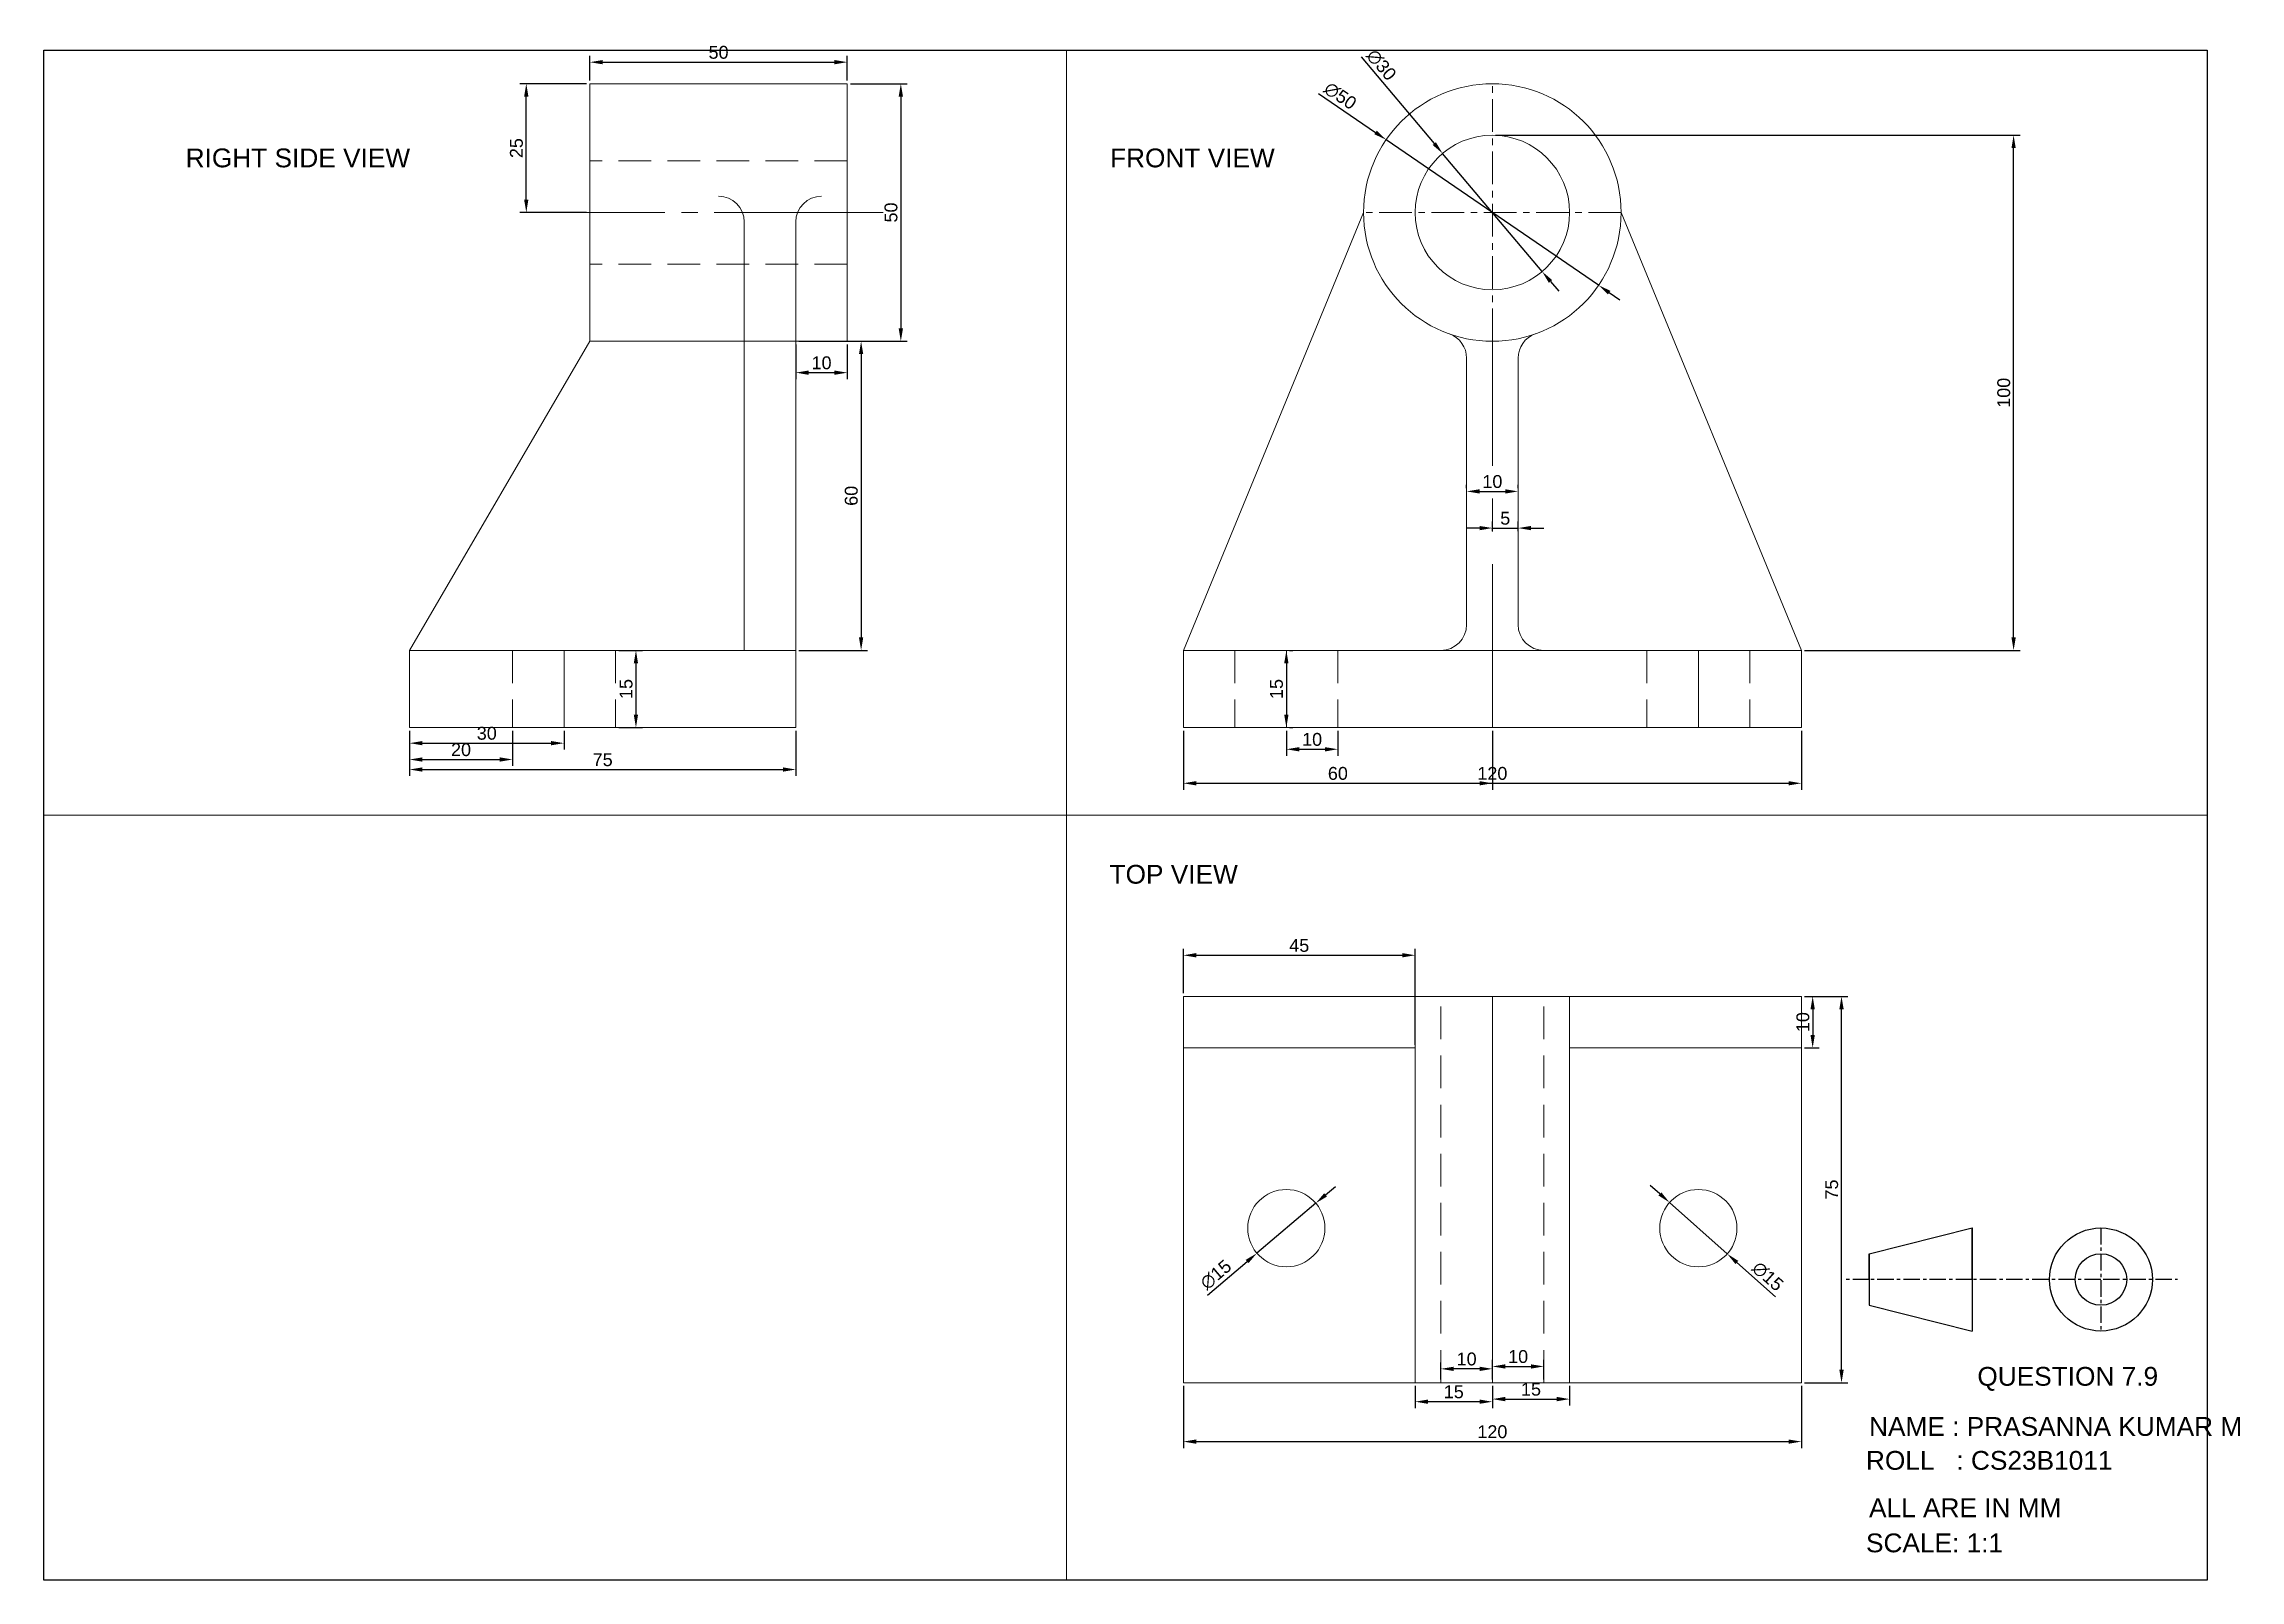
# Model space of a CAD drawing. Header units: millimetres. Extents: x -5 to 7830, y -5 to 1402.
# Drawn here: x 6760.8 to 7187.2, y 334.3 to 632.5 of the extents above; entities that cross this region are included whole.
import ezdxf

# ---------------------------------------------------------------- set-up
doc = ezdxf.new("R2010")
doc.units = ezdxf.units.MM
doc.header["$PDMODE"] = 3
doc.header["$PDSIZE"] = 2
doc.linetypes.add('CENTER', pattern=[50.8, 31.75, -6.35, 6.35, -6.35])
doc.linetypes.add('HIDDEN', pattern=[9.525, 6.35, -3.175])
doc.styles.get("Standard").update_dxf_attribs({"font": 'arial.ttf'})
doc.dimstyles.new('ISO-25', dxfattribs={"dimtxt": 2.5, "dimasz": 2.5, "dimexe": 1.25, "dimexo": 0.625, "dimtad": 1, "dimtxsty": 'Standard', "dimcen": 2.5, "dimadec": 0, "dimazin": 0, "dimtfac": 1, "dimtmove": 0, "dimatfit": 3, "dimfxl": 1, "dimarcsym": 0})

msp = doc.modelspace()

# ---------------------------------------------------------------- texts
for s, height, p in [('RIGHT SIDE VIEW', 3.64682, (6788.321, 608.553)), ('FRONT VIEW', 3.6468, (6967.804, 608.553)), ('TOP VIEW', 3.6468, (6967.711, 469.487)), ('QUESTION 7.9', 3.64682, (7136.207, 372.023)), ('NAME : PRASANNA KUMAR M', 3.64682, (7115.176, 362.288)), ('ROLL   : CS23B1011', 3.64682, (7114.582, 355.71)), ('ALL ARE IN MM', 3.64682, (7115.176, 346.501)), ('SCALE: 1:1', 3.6468, (7114.582, 339.69))]:
    msp.add_text(s, height=height).set_placement(p)

# ---------------------------------------------------------------- blocks, each defined once
blk = doc.blocks.new('*D114')
at = {"color": 0, "linetype": 'ByBlock', "lineweight": -2, "transparency": 16777216}
for p, q in [((7042.66, 614.78), (7144.49, 614.78)), ((7143.24, 517.28), (7143.24, 612.28)), ((7102.66, 514.78), (7144.49, 514.78))]:
    blk.add_line(p, q, dxfattribs=at)
at = {"color": 0, "linetype": 'ByBlock', "lineweight": 5, "transparency": 16777216}
for points in [[(7142.83, 612.28), (7143.66, 612.28), (7143.24, 614.78)], [(7142.83, 517.28), (7143.66, 517.28), (7143.24, 514.78)]]:
    blk.add_solid(points, dxfattribs=at)
at = {"layer": 'Defpoints', "color": 0, "linetype": 'ByBlock', "lineweight": 5, "transparency": 16777216}
for p in [(7042.04, 614.78), (7143.24, 614.78), (7102.04, 514.78)]:
    blk.add_point(p, dxfattribs=at)
at = {"color": 0, "linetype": 'ByBlock', "lineweight": 5, "transparency": 16777216, "insert": (7141.34, 564.78), "char_height": 2.5, "attachment_point": 5, "rotation": 90}
blk.add_mtext('100', dxfattribs=at)
blk = doc.blocks.new('*D115')
at = {"color": 0, "linetype": 'ByBlock', "lineweight": -2, "transparency": 16777216}
for p, q in [((7016.54, 630.02), (7030.76, 613.16)), ((7051.71, 588.31), (7032.37, 611.25)), ((7053.32, 586.4), (7054.93, 584.49))]:
    blk.add_line(p, q, dxfattribs=at)
at = {"color": 0, "linetype": 'ByBlock', "lineweight": 5, "transparency": 16777216}
for points in [[(7031.07, 613.43), (7030.44, 612.89), (7032.37, 611.25)], [(7053.64, 586.67), (7053, 586.13), (7051.71, 588.31)]]:
    blk.add_solid(points, dxfattribs=at)
at = {"layer": 'Defpoints', "color": 0, "linetype": 'ByBlock', "lineweight": 5, "transparency": 16777216}
for p in [(7032.37, 611.25), (7051.71, 588.31)]:
    blk.add_point(p, dxfattribs=at)
at = {"color": 0, "linetype": 'ByBlock', "lineweight": 5, "transparency": 16777216, "insert": (7020.48, 628.41), "char_height": 2.5, "attachment_point": 5, "rotation": 310.1367}
blk.add_mtext('∅30', dxfattribs=at)
blk = doc.blocks.new('*D116')
at = {"color": 0, "linetype": 'ByBlock', "lineweight": -2, "transparency": 16777216}
for p, q in [((7008.27, 622.91), (7019.35, 615.32)), ((7062.66, 585.65), (7021.41, 613.91)), ((7064.72, 584.23), (7066.78, 582.82))]:
    blk.add_line(p, q, dxfattribs=at)
at = {"color": 0, "linetype": 'ByBlock', "lineweight": 5, "transparency": 16777216}
for points in [[(7019.59, 615.67), (7019.12, 614.98), (7021.41, 613.91)], [(7064.96, 584.58), (7064.49, 583.89), (7062.66, 585.65)]]:
    blk.add_solid(points, dxfattribs=at)
at = {"layer": 'Defpoints', "color": 0, "linetype": 'ByBlock', "lineweight": 5, "transparency": 16777216}
for p in [(7021.41, 613.91), (7062.66, 585.65)]:
    blk.add_point(p, dxfattribs=at)
at = {"color": 0, "linetype": 'ByBlock', "lineweight": 5, "transparency": 16777216, "insert": (7012.5, 622.41), "char_height": 2.5, "attachment_point": 5, "rotation": 325.5801}
blk.add_mtext('∅50', dxfattribs=at)
blk = doc.blocks.new('*D117')
at = {"color": 0, "linetype": 'ByBlock', "lineweight": -2, "transparency": 16777216}
for p, q in [((6982.04, 499.15), (6982.04, 487.73)), ((7102.04, 499.15), (7102.04, 487.73)), ((6984.54, 488.98), (7099.54, 488.98))]:
    blk.add_line(p, q, dxfattribs=at)
at = {"color": 0, "linetype": 'ByBlock', "lineweight": 5, "transparency": 16777216}
for points in [[(6984.54, 489.39), (6984.54, 488.56), (6982.04, 488.98)], [(7099.54, 489.39), (7099.54, 488.56), (7102.04, 488.98)]]:
    blk.add_solid(points, dxfattribs=at)
at = {"layer": 'Defpoints', "color": 0, "linetype": 'ByBlock', "lineweight": 5, "transparency": 16777216}
for p in [(6982.04, 499.78), (7102.04, 499.78), (7102.04, 488.98)]:
    blk.add_point(p, dxfattribs=at)
at = {"color": 0, "linetype": 'ByBlock', "lineweight": 5, "transparency": 16777216, "insert": (7042.04, 490.88), "char_height": 2.5, "attachment_point": 5}
blk.add_mtext('120', dxfattribs=at)
blk = doc.blocks.new('*D118')
at = {"color": 0, "linetype": 'ByBlock', "lineweight": -2, "transparency": 16777216}
for p, q in [((7002.04, 512.28), (7002.04, 502.28)), ((7002.66, 514.78), (7003.29, 514.78)), ((7002.66, 499.78), (7003.29, 499.78))]:
    blk.add_line(p, q, dxfattribs=at)
at = {"color": 0, "linetype": 'ByBlock', "lineweight": 5, "transparency": 16777216}
for points in [[(7001.62, 512.28), (7002.45, 512.28), (7002.04, 514.78)], [(7001.62, 502.28), (7002.45, 502.28), (7002.04, 499.78)]]:
    blk.add_solid(points, dxfattribs=at)
at = {"layer": 'Defpoints', "color": 0, "linetype": 'ByBlock', "lineweight": 5, "transparency": 16777216}
for p in [(7002.04, 514.78), (7002.04, 499.78), (7002.04, 499.78)]:
    blk.add_point(p, dxfattribs=at)
at = {"color": 0, "linetype": 'ByBlock', "lineweight": 5, "transparency": 16777216, "insert": (7000.13, 507.28), "char_height": 2.5, "attachment_point": 5, "rotation": 90}
blk.add_mtext('15', dxfattribs=at)
blk = doc.blocks.new('*D119')
at = {"color": 0, "linetype": 'ByBlock', "lineweight": -2, "transparency": 16777216}
for p, q in [((7002.04, 499.15), (7002.04, 494.33)), ((7012.04, 499.15), (7012.04, 494.33)), ((7004.54, 495.58), (7009.54, 495.58))]:
    blk.add_line(p, q, dxfattribs=at)
at = {"color": 0, "linetype": 'ByBlock', "lineweight": 5, "transparency": 16777216}
for points in [[(7004.54, 495.99), (7004.54, 495.16), (7002.04, 495.58)], [(7009.54, 495.99), (7009.54, 495.16), (7012.04, 495.58)]]:
    blk.add_solid(points, dxfattribs=at)
at = {"layer": 'Defpoints', "color": 0, "linetype": 'ByBlock', "lineweight": 5, "transparency": 16777216}
for p in [(7002.04, 499.78), (7012.04, 499.78), (7012.04, 495.58)]:
    blk.add_point(p, dxfattribs=at)
at = {"color": 0, "linetype": 'ByBlock', "lineweight": 5, "transparency": 16777216, "insert": (7007.04, 497.48), "char_height": 2.5, "attachment_point": 5}
blk.add_mtext('10', dxfattribs=at)
blk = doc.blocks.new('*D120')
at = {"color": 0, "linetype": 'ByBlock', "lineweight": -2, "transparency": 16777216}
for p, q in [((6982.04, 499.15), (6982.04, 487.73)), ((7042.04, 499.15), (7042.04, 487.73)), ((6984.54, 488.98), (7039.54, 488.98))]:
    blk.add_line(p, q, dxfattribs=at)
at = {"color": 0, "linetype": 'ByBlock', "lineweight": 5, "transparency": 16777216}
for points in [[(6984.54, 489.39), (6984.54, 488.56), (6982.04, 488.98)], [(7039.54, 489.39), (7039.54, 488.56), (7042.04, 488.98)]]:
    blk.add_solid(points, dxfattribs=at)
at = {"layer": 'Defpoints', "color": 0, "linetype": 'ByBlock', "lineweight": 5, "transparency": 16777216}
for p in [(6982.04, 499.78), (7042.04, 499.78), (7042.04, 488.98)]:
    blk.add_point(p, dxfattribs=at)
at = {"color": 0, "linetype": 'ByBlock', "lineweight": 5, "transparency": 16777216, "insert": (7012.04, 490.88), "char_height": 2.5, "attachment_point": 5}
blk.add_mtext('60', dxfattribs=at)
blk = doc.blocks.new('*D121')
at = {"color": 0, "linetype": 'ByBlock', "lineweight": -2, "transparency": 16777216}
for p, q in [((7039.54, 538.52), (7037.04, 538.52)), ((7042.04, 537.9), (7042.04, 539.77)), ((7042.04, 538.52), (7047.04, 538.52)), ((7047.04, 537.9), (7047.04, 539.77)), ((7049.54, 538.52), (7052.04, 538.52))]:
    blk.add_line(p, q, dxfattribs=at)
at = {"color": 0, "linetype": 'ByBlock', "lineweight": 5, "transparency": 16777216}
for points in [[(7039.54, 538.93), (7039.54, 538.1), (7042.04, 538.52)], [(7049.54, 538.93), (7049.54, 538.1), (7047.04, 538.52)]]:
    blk.add_solid(points, dxfattribs=at)
at = {"layer": 'Defpoints', "color": 0, "linetype": 'ByBlock', "lineweight": 5, "transparency": 16777216}
for p in [(7047.04, 538.52), (7042.04, 537.28), (7047.04, 537.28)]:
    blk.add_point(p, dxfattribs=at)
at = {"color": 0, "linetype": 'ByBlock', "lineweight": 5, "transparency": 16777216, "insert": (7044.54, 540.41), "char_height": 2.5, "attachment_point": 5}
blk.add_mtext('5', dxfattribs=at)
blk = doc.blocks.new('*D122')
at = {"color": 0, "linetype": 'ByBlock', "lineweight": -2, "transparency": 16777216}
for p, q in [((7037.04, 546.26), (7037.04, 546.89)), ((7047.04, 546.26), (7047.04, 546.89)), ((7039.54, 545.64), (7044.54, 545.64))]:
    blk.add_line(p, q, dxfattribs=at)
at = {"color": 0, "linetype": 'ByBlock', "lineweight": 5, "transparency": 16777216}
for points in [[(7039.54, 546.05), (7039.54, 545.22), (7037.04, 545.64)], [(7044.54, 546.05), (7044.54, 545.22), (7047.04, 545.64)]]:
    blk.add_solid(points, dxfattribs=at)
at = {"layer": 'Defpoints', "color": 0, "linetype": 'ByBlock', "lineweight": 5, "transparency": 16777216}
for p in [(7037.04, 545.64), (7047.04, 545.64), (7047.04, 545.64)]:
    blk.add_point(p, dxfattribs=at)
at = {"color": 0, "linetype": 'ByBlock', "lineweight": 5, "transparency": 16777216, "insert": (7042.04, 547.54), "char_height": 2.5, "attachment_point": 5}
blk.add_mtext('10', dxfattribs=at)
blk = doc.blocks.new('*D123')
at = {"color": 0, "linetype": 'ByBlock', "lineweight": -2, "transparency": 16777216}
for p, q in [((6866.79, 625.4), (6866.79, 630.21)), ((6869.29, 628.96), (6914.29, 628.96)), ((6916.79, 625.4), (6916.79, 630.21))]:
    blk.add_line(p, q, dxfattribs=at)
at = {"color": 0, "linetype": 'ByBlock', "lineweight": 5, "transparency": 16777216}
for points in [[(6869.29, 629.38), (6869.29, 628.55), (6866.79, 628.96)], [(6914.29, 629.38), (6914.29, 628.55), (6916.79, 628.96)]]:
    blk.add_solid(points, dxfattribs=at)
at = {"layer": 'Defpoints', "color": 0, "linetype": 'ByBlock', "lineweight": 5, "transparency": 16777216}
for p in [(6916.79, 628.96), (6866.79, 624.78), (6916.79, 624.78)]:
    blk.add_point(p, dxfattribs=at)
at = {"color": 0, "linetype": 'ByBlock', "lineweight": 5, "transparency": 16777216, "insert": (6891.79, 630.86), "char_height": 2.5, "attachment_point": 5}
blk.add_mtext('50', dxfattribs=at)
blk = doc.blocks.new('*D124')
at = {"color": 0, "linetype": 'ByBlock', "lineweight": -2, "transparency": 16777216}
for p, q in [((6906.79, 574.15), (6906.79, 567.44)), ((6916.79, 574.15), (6916.79, 567.44)), ((6909.29, 568.69), (6914.29, 568.69))]:
    blk.add_line(p, q, dxfattribs=at)
at = {"color": 0, "linetype": 'ByBlock', "lineweight": 5, "transparency": 16777216}
for points in [[(6909.29, 569.11), (6909.29, 568.27), (6906.79, 568.69)], [(6914.29, 569.11), (6914.29, 568.27), (6916.79, 568.69)]]:
    blk.add_solid(points, dxfattribs=at)
at = {"layer": 'Defpoints', "color": 0, "linetype": 'ByBlock', "lineweight": 5, "transparency": 16777216}
for p in [(6906.79, 574.78), (6916.79, 574.78), (6916.79, 568.69)]:
    blk.add_point(p, dxfattribs=at)
at = {"color": 0, "linetype": 'ByBlock', "lineweight": 5, "transparency": 16777216, "insert": (6911.79, 570.59), "char_height": 2.5, "attachment_point": 5}
blk.add_mtext('10', dxfattribs=at)
blk = doc.blocks.new('*D125')
at = {"color": 0, "linetype": 'ByBlock', "lineweight": -2, "transparency": 16777216}
for p, q in [((6831.79, 499.15), (6831.79, 490.4)), ((6906.79, 499.15), (6906.79, 490.4)), ((6834.29, 491.65), (6904.29, 491.65))]:
    blk.add_line(p, q, dxfattribs=at)
at = {"color": 0, "linetype": 'ByBlock', "lineweight": 5, "transparency": 16777216}
for points in [[(6834.29, 492.06), (6834.29, 491.23), (6831.79, 491.65)], [(6904.29, 492.06), (6904.29, 491.23), (6906.79, 491.65)]]:
    blk.add_solid(points, dxfattribs=at)
at = {"layer": 'Defpoints', "color": 0, "linetype": 'ByBlock', "lineweight": 5, "transparency": 16777216}
for p in [(6831.79, 499.78), (6906.79, 499.78), (6906.79, 491.65)]:
    blk.add_point(p, dxfattribs=at)
at = {"color": 0, "linetype": 'ByBlock', "lineweight": 5, "transparency": 16777216, "insert": (6869.29, 493.54), "char_height": 2.5, "attachment_point": 5}
blk.add_mtext('75', dxfattribs=at)
blk = doc.blocks.new('*D126')
at = {"color": 0, "linetype": 'ByBlock', "lineweight": -2, "transparency": 16777216}
for p, q in [((6872.41, 514.78), (6877, 514.78)), ((6875.75, 512.28), (6875.75, 502.28)), ((6872.41, 499.78), (6877, 499.78))]:
    blk.add_line(p, q, dxfattribs=at)
at = {"color": 0, "linetype": 'ByBlock', "lineweight": 5, "transparency": 16777216}
for points in [[(6875.33, 512.28), (6876.16, 512.28), (6875.75, 514.78)], [(6875.33, 502.28), (6876.16, 502.28), (6875.75, 499.78)]]:
    blk.add_solid(points, dxfattribs=at)
at = {"layer": 'Defpoints', "color": 0, "linetype": 'ByBlock', "lineweight": 5, "transparency": 16777216}
for p in [(6871.79, 514.78), (6871.79, 499.78), (6875.75, 499.78)]:
    blk.add_point(p, dxfattribs=at)
at = {"color": 0, "linetype": 'ByBlock', "lineweight": 5, "transparency": 16777216, "insert": (6873.84, 507.28), "char_height": 2.5, "attachment_point": 5, "rotation": 90}
blk.add_mtext('15', dxfattribs=at)
blk = doc.blocks.new('*D127')
at = {"color": 0, "linetype": 'ByBlock', "lineweight": -2, "transparency": 16777216}
for p, q in [((6831.79, 499.15), (6831.79, 495.51)), ((6861.79, 499.15), (6861.79, 495.51)), ((6834.29, 496.76), (6859.29, 496.76))]:
    blk.add_line(p, q, dxfattribs=at)
at = {"color": 0, "linetype": 'ByBlock', "lineweight": 5, "transparency": 16777216}
for points in [[(6834.29, 497.18), (6834.29, 496.35), (6831.79, 496.76)], [(6859.29, 497.18), (6859.29, 496.35), (6861.79, 496.76)]]:
    blk.add_solid(points, dxfattribs=at)
at = {"layer": 'Defpoints', "color": 0, "linetype": 'ByBlock', "lineweight": 5, "transparency": 16777216}
for p in [(6831.79, 499.78), (6861.79, 499.78), (6861.79, 496.76)]:
    blk.add_point(p, dxfattribs=at)
at = {"color": 0, "linetype": 'ByBlock', "lineweight": 5, "transparency": 16777216, "insert": (6846.79, 498.67), "char_height": 2.5, "attachment_point": 5}
blk.add_mtext('30', dxfattribs=at)
blk = doc.blocks.new('*D128')
at = {"color": 0, "linetype": 'ByBlock', "lineweight": -2, "transparency": 16777216}
for p, q in [((6831.79, 499.15), (6831.79, 492.34)), ((6851.79, 499.15), (6851.79, 492.34)), ((6834.29, 493.59), (6849.29, 493.59))]:
    blk.add_line(p, q, dxfattribs=at)
at = {"color": 0, "linetype": 'ByBlock', "lineweight": 5, "transparency": 16777216}
for points in [[(6834.29, 494.01), (6834.29, 493.17), (6831.79, 493.59)], [(6849.29, 494.01), (6849.29, 493.17), (6851.79, 493.59)]]:
    blk.add_solid(points, dxfattribs=at)
at = {"layer": 'Defpoints', "color": 0, "linetype": 'ByBlock', "lineweight": 5, "transparency": 16777216}
for p in [(6831.79, 499.78), (6851.79, 499.78), (6851.79, 493.59)]:
    blk.add_point(p, dxfattribs=at)
at = {"color": 0, "linetype": 'ByBlock', "lineweight": 5, "transparency": 16777216, "insert": (6841.79, 495.49), "char_height": 2.5, "attachment_point": 5}
blk.add_mtext('20', dxfattribs=at)
blk = doc.blocks.new('*D129')
at = {"color": 0, "linetype": 'ByBlock', "lineweight": -2, "transparency": 16777216}
for p, q in [((6907.41, 574.78), (6920.72, 574.78)), ((6919.47, 572.28), (6919.47, 517.28)), ((6907.41, 514.78), (6920.72, 514.78))]:
    blk.add_line(p, q, dxfattribs=at)
at = {"color": 0, "linetype": 'ByBlock', "lineweight": 5, "transparency": 16777216}
for points in [[(6919.05, 572.28), (6919.88, 572.28), (6919.47, 574.78)], [(6919.05, 517.28), (6919.88, 517.28), (6919.47, 514.78)]]:
    blk.add_solid(points, dxfattribs=at)
at = {"layer": 'Defpoints', "color": 0, "linetype": 'ByBlock', "lineweight": 5, "transparency": 16777216}
for p in [(6906.79, 574.78), (6906.79, 514.78), (6919.47, 514.78)]:
    blk.add_point(p, dxfattribs=at)
at = {"color": 0, "linetype": 'ByBlock', "lineweight": 5, "transparency": 16777216, "insert": (6917.57, 544.78), "char_height": 2.5, "attachment_point": 5, "rotation": 90}
blk.add_mtext('60', dxfattribs=at)
blk = doc.blocks.new('*D130')
at = {"color": 0, "linetype": 'ByBlock', "lineweight": -2, "transparency": 16777216}
for p, q in [((6866.16, 624.78), (6853.21, 624.78)), ((6854.46, 602.28), (6854.46, 622.28)), ((6866.16, 599.78), (6853.21, 599.78))]:
    blk.add_line(p, q, dxfattribs=at)
at = {"color": 0, "linetype": 'ByBlock', "lineweight": 5, "transparency": 16777216}
for points in [[(6854.04, 622.28), (6854.87, 622.28), (6854.46, 624.78)], [(6854.04, 602.28), (6854.87, 602.28), (6854.46, 599.78)]]:
    blk.add_solid(points, dxfattribs=at)
at = {"layer": 'Defpoints', "color": 0, "linetype": 'ByBlock', "lineweight": 5, "transparency": 16777216}
for p in [(6854.46, 624.78), (6866.79, 624.78), (6866.79, 599.78)]:
    blk.add_point(p, dxfattribs=at)
at = {"color": 0, "linetype": 'ByBlock', "lineweight": 5, "transparency": 16777216, "insert": (6852.55, 612.28), "char_height": 2.5, "attachment_point": 5, "rotation": 90}
blk.add_mtext('25', dxfattribs=at)
blk = doc.blocks.new('*D131')
at = {"color": 0, "linetype": 'ByBlock', "lineweight": -2, "transparency": 16777216}
for p, q in [((6917.41, 624.78), (6928.43, 624.78)), ((6927.18, 622.28), (6927.18, 577.28)), ((6917.41, 574.78), (6928.43, 574.78))]:
    blk.add_line(p, q, dxfattribs=at)
at = {"color": 0, "linetype": 'ByBlock', "lineweight": 5, "transparency": 16777216}
for points in [[(6926.76, 622.28), (6927.6, 622.28), (6927.18, 624.78)], [(6926.76, 577.28), (6927.6, 577.28), (6927.18, 574.78)]]:
    blk.add_solid(points, dxfattribs=at)
at = {"layer": 'Defpoints', "color": 0, "linetype": 'ByBlock', "lineweight": 5, "transparency": 16777216}
for p in [(6916.79, 624.78), (6916.79, 574.78), (6927.18, 574.78)]:
    blk.add_point(p, dxfattribs=at)
at = {"color": 0, "linetype": 'ByBlock', "lineweight": 5, "transparency": 16777216, "insert": (6925.28, 599.78), "char_height": 2.5, "attachment_point": 5, "rotation": 90}
blk.add_mtext('50', dxfattribs=at)
blk = doc.blocks.new('*D132')
at = {"color": 0, "linetype": 'ByBlock', "lineweight": -2, "transparency": 16777216}
for p, q in [((6982.04, 371.98), (6982.04, 359.92)), ((7102.04, 371.98), (7102.04, 359.92)), ((6984.54, 361.17), (7099.54, 361.17))]:
    blk.add_line(p, q, dxfattribs=at)
at = {"color": 0, "linetype": 'ByBlock', "lineweight": 5, "transparency": 16777216}
for points in [[(6984.54, 361.59), (6984.54, 360.76), (6982.04, 361.17)], [(7099.54, 361.59), (7099.54, 360.76), (7102.04, 361.17)]]:
    blk.add_solid(points, dxfattribs=at)
at = {"layer": 'Defpoints', "color": 0, "linetype": 'ByBlock', "lineweight": 5, "transparency": 16777216}
for p in [(6982.04, 372.61), (7102.04, 372.61), (7102.04, 361.17)]:
    blk.add_point(p, dxfattribs=at)
at = {"color": 0, "linetype": 'ByBlock', "lineweight": 5, "transparency": 16777216, "insert": (7042.04, 363.08), "char_height": 2.5, "attachment_point": 5}
blk.add_mtext('120', dxfattribs=at)
blk = doc.blocks.new('*D133')
at = {"color": 0, "linetype": 'ByBlock', "lineweight": -2, "transparency": 16777216}
for p, q in [((7102.66, 447.61), (7111.08, 447.61)), ((7109.83, 375.11), (7109.83, 445.11)), ((7102.66, 372.61), (7111.08, 372.61))]:
    blk.add_line(p, q, dxfattribs=at)
at = {"color": 0, "linetype": 'ByBlock', "lineweight": 5, "transparency": 16777216}
for points in [[(7109.41, 445.11), (7110.25, 445.11), (7109.83, 447.61)], [(7109.41, 375.11), (7110.25, 375.11), (7109.83, 372.61)]]:
    blk.add_solid(points, dxfattribs=at)
at = {"layer": 'Defpoints', "color": 0, "linetype": 'ByBlock', "lineweight": 5, "transparency": 16777216}
for p in [(7102.04, 447.61), (7109.83, 447.61), (7102.04, 372.61)]:
    blk.add_point(p, dxfattribs=at)
at = {"color": 0, "linetype": 'ByBlock', "lineweight": 5, "transparency": 16777216, "insert": (7107.93, 410.11), "char_height": 2.5, "attachment_point": 5, "rotation": 90}
blk.add_mtext('75', dxfattribs=at)
blk = doc.blocks.new('*D134')
at = {"color": 0, "linetype": 'ByBlock', "lineweight": -2, "transparency": 16777216}
for p, q in [((7009.66, 409.08), (7011.56, 410.7)), ((7007.75, 407.46), (6996.32, 397.75)), ((6986.74, 389.62), (6994.41, 396.13))]:
    blk.add_line(p, q, dxfattribs=at)
at = {"color": 0, "linetype": 'ByBlock', "lineweight": 5, "transparency": 16777216}
for points in [[(7009.39, 409.4), (7009.93, 408.76), (7007.75, 407.46)], [(6994.14, 396.45), (6994.68, 395.82), (6996.32, 397.75)]]:
    blk.add_solid(points, dxfattribs=at)
at = {"layer": 'Defpoints', "color": 0, "linetype": 'ByBlock', "lineweight": 5, "transparency": 16777216}
for p in [(7007.75, 407.46), (6996.32, 397.75)]:
    blk.add_point(p, dxfattribs=at)
at = {"color": 0, "linetype": 'ByBlock', "lineweight": 5, "transparency": 16777216, "insert": (6988.35, 393.57), "char_height": 2.5, "attachment_point": 5, "rotation": 40.3384}
blk.add_mtext('∅15', dxfattribs=at)
blk = doc.blocks.new('*D135')
at = {"color": 0, "linetype": 'ByBlock', "lineweight": -2, "transparency": 16777216}
for p, q in [((7074.57, 409.26), (7072.7, 410.92)), ((7076.44, 407.6), (7087.64, 397.62)), ((7097.03, 389.26), (7089.5, 395.96))]:
    blk.add_line(p, q, dxfattribs=at)
at = {"color": 0, "linetype": 'ByBlock', "lineweight": 5, "transparency": 16777216}
for points in [[(7074.84, 409.57), (7074.29, 408.95), (7076.44, 407.6)], [(7089.78, 396.27), (7089.23, 395.65), (7087.64, 397.62)]]:
    blk.add_solid(points, dxfattribs=at)
at = {"layer": 'Defpoints', "color": 0, "linetype": 'ByBlock', "lineweight": 5, "transparency": 16777216}
for p in [(7076.44, 407.6), (7087.64, 397.62)]:
    blk.add_point(p, dxfattribs=at)
at = {"color": 0, "linetype": 'ByBlock', "lineweight": 5, "transparency": 16777216, "insert": (7095.51, 393.25), "char_height": 2.5, "attachment_point": 5, "rotation": 318.318}
blk.add_mtext('∅15', dxfattribs=at)
blk = doc.blocks.new('*D136')
at = {"color": 0, "linetype": 'ByBlock', "lineweight": -2, "transparency": 16777216}
for p, q in [((7027.04, 371.98), (7027.04, 367.67)), ((7042.04, 371.98), (7042.04, 367.67)), ((7039.54, 368.92), (7029.54, 368.92))]:
    blk.add_line(p, q, dxfattribs=at)
at = {"color": 0, "linetype": 'ByBlock', "lineweight": 5, "transparency": 16777216}
for points in [[(7029.54, 369.34), (7029.54, 368.51), (7027.04, 368.92)], [(7039.54, 369.34), (7039.54, 368.51), (7042.04, 368.92)]]:
    blk.add_solid(points, dxfattribs=at)
at = {"layer": 'Defpoints', "color": 0, "linetype": 'ByBlock', "lineweight": 5, "transparency": 16777216}
for p in [(7027.04, 372.61), (7042.04, 372.61), (7027.04, 368.92)]:
    blk.add_point(p, dxfattribs=at)
at = {"color": 0, "linetype": 'ByBlock', "lineweight": 5, "transparency": 16777216, "insert": (7034.54, 370.83), "char_height": 2.5, "attachment_point": 5}
blk.add_mtext('15', dxfattribs=at)
blk = doc.blocks.new('*D137')
at = {"color": 0, "linetype": 'ByBlock', "lineweight": -2, "transparency": 16777216}
for p, q in [((7032.04, 373.23), (7032.04, 376.55)), ((7039.54, 375.3), (7034.54, 375.3)), ((7042.04, 373.23), (7042.04, 376.55))]:
    blk.add_line(p, q, dxfattribs=at)
at = {"color": 0, "linetype": 'ByBlock', "lineweight": 5, "transparency": 16777216}
for points in [[(7034.54, 375.72), (7034.54, 374.88), (7032.04, 375.3)], [(7039.54, 375.72), (7039.54, 374.88), (7042.04, 375.3)]]:
    blk.add_solid(points, dxfattribs=at)
at = {"layer": 'Defpoints', "color": 0, "linetype": 'ByBlock', "lineweight": 5, "transparency": 16777216}
for p in [(7032.04, 375.3), (7032.04, 372.61), (7042.04, 372.61)]:
    blk.add_point(p, dxfattribs=at)
at = {"color": 0, "linetype": 'ByBlock', "lineweight": 5, "transparency": 16777216, "insert": (7037.04, 377.2), "char_height": 2.5, "attachment_point": 5}
blk.add_mtext('10', dxfattribs=at)
blk = doc.blocks.new('*D138')
at = {"color": 0, "linetype": 'ByBlock', "lineweight": -2, "transparency": 16777216}
for p, q in [((7042.04, 373.23), (7042.04, 377.02)), ((7044.54, 375.77), (7049.54, 375.77)), ((7052.04, 373.23), (7052.04, 377.02))]:
    blk.add_line(p, q, dxfattribs=at)
at = {"color": 0, "linetype": 'ByBlock', "lineweight": 5, "transparency": 16777216}
for points in [[(7044.54, 376.18), (7044.54, 375.35), (7042.04, 375.77)], [(7049.54, 376.18), (7049.54, 375.35), (7052.04, 375.77)]]:
    blk.add_solid(points, dxfattribs=at)
at = {"layer": 'Defpoints', "color": 0, "linetype": 'ByBlock', "lineweight": 5, "transparency": 16777216}
for p in [(7052.04, 375.77), (7042.04, 372.61), (7052.04, 372.61)]:
    blk.add_point(p, dxfattribs=at)
at = {"color": 0, "linetype": 'ByBlock', "lineweight": 5, "transparency": 16777216, "insert": (7047.04, 377.67), "char_height": 2.5, "attachment_point": 5}
blk.add_mtext('10', dxfattribs=at)
blk = doc.blocks.new('*D139')
at = {"color": 0, "linetype": 'ByBlock', "lineweight": -2, "transparency": 16777216}
for p, q in [((7042.04, 371.98), (7042.04, 368.18)), ((7057.04, 371.98), (7057.04, 368.18)), ((7044.54, 369.43), (7054.54, 369.43))]:
    blk.add_line(p, q, dxfattribs=at)
at = {"color": 0, "linetype": 'ByBlock', "lineweight": 5, "transparency": 16777216}
for points in [[(7044.54, 369.85), (7044.54, 369.01), (7042.04, 369.43)], [(7054.54, 369.85), (7054.54, 369.01), (7057.04, 369.43)]]:
    blk.add_solid(points, dxfattribs=at)
at = {"layer": 'Defpoints', "color": 0, "linetype": 'ByBlock', "lineweight": 5, "transparency": 16777216}
for p in [(7042.04, 372.61), (7057.04, 372.61), (7057.04, 369.43)]:
    blk.add_point(p, dxfattribs=at)
at = {"color": 0, "linetype": 'ByBlock', "lineweight": 5, "transparency": 16777216, "insert": (7049.54, 371.33), "char_height": 2.5, "attachment_point": 5}
blk.add_mtext('15', dxfattribs=at)
blk = doc.blocks.new('*D140')
at = {"color": 0, "linetype": 'ByBlock', "lineweight": -2, "transparency": 16777216}
for p, q in [((6982.04, 448.23), (6982.04, 456.84)), ((7027.04, 438.23), (7027.04, 456.84)), ((6984.54, 455.59), (7024.54, 455.59))]:
    blk.add_line(p, q, dxfattribs=at)
at = {"color": 0, "linetype": 'ByBlock', "lineweight": 5, "transparency": 16777216}
for points in [[(6984.54, 456.01), (6984.54, 455.17), (6982.04, 455.59)], [(7024.54, 456.01), (7024.54, 455.17), (7027.04, 455.59)]]:
    blk.add_solid(points, dxfattribs=at)
at = {"layer": 'Defpoints', "color": 0, "linetype": 'ByBlock', "lineweight": 5, "transparency": 16777216}
for p in [(7027.04, 455.59), (6982.04, 447.61), (7027.04, 437.61)]:
    blk.add_point(p, dxfattribs=at)
at = {"color": 0, "linetype": 'ByBlock', "lineweight": 5, "transparency": 16777216, "insert": (7004.54, 457.49), "char_height": 2.5, "attachment_point": 5}
blk.add_mtext('45', dxfattribs=at)
blk = doc.blocks.new('*D141')
at = {"color": 0, "linetype": 'ByBlock', "lineweight": -2, "transparency": 16777216}
for p, q in [((7102.66, 447.61), (7105.48, 447.61)), ((7104.23, 445.11), (7104.23, 440.11)), ((7102.66, 437.61), (7105.48, 437.61))]:
    blk.add_line(p, q, dxfattribs=at)
at = {"color": 0, "linetype": 'ByBlock', "lineweight": 5, "transparency": 16777216}
for points in [[(7103.81, 445.11), (7104.65, 445.11), (7104.23, 447.61)], [(7103.81, 440.11), (7104.65, 440.11), (7104.23, 437.61)]]:
    blk.add_solid(points, dxfattribs=at)
at = {"layer": 'Defpoints', "color": 0, "linetype": 'ByBlock', "lineweight": 5, "transparency": 16777216}
for p in [(7102.04, 447.61), (7102.04, 437.61), (7104.23, 437.61)]:
    blk.add_point(p, dxfattribs=at)
at = {"color": 0, "linetype": 'ByBlock', "lineweight": 5, "transparency": 16777216, "insert": (7102.33, 442.61), "char_height": 2.5, "attachment_point": 5, "rotation": 90}
blk.add_mtext('10', dxfattribs=at)

# ---------------------------------------------------------------- dimensions: what is measured, and where the dimension line sits
at = {"color": 3, "linetype": 'ByBlock', "lineweight": 5}
for base, p1, p2, picture, middle in [((6916.79, 628.963), (6866.79, 624.779), (6916.79, 624.779), '*D123', (6891.79, 630.864)), ((6916.79, 568.689), (6906.79, 574.779), (6916.79, 574.779), '*D124', (6911.79, 570.591)), ((7047.036, 545.637), (7037.036, 545.637), (7047.036, 545.637), '*D122', (7042.036, 547.538)), ((7047.036, 538.517), (7042.036, 537.279), (7047.036, 537.279), '*D121', (7044.536, 540.413)), ((6861.79, 496.765), (6831.79, 499.779), (6861.79, 499.779), '*D127', (6846.79, 498.667)), ((6906.79, 491.648), (6831.79, 499.779), (6906.79, 499.779), '*D125', (6869.29, 493.544)), ((6851.79, 493.591), (6831.79, 499.779), (6851.79, 499.779), '*D128', (6841.79, 495.492)), ((7102.036, 488.978), (6982.036, 499.779), (7102.036, 499.779), '*D117', (7042.036, 490.88)), ((7042.036, 488.978), (6982.036, 499.779), (7042.036, 499.779), '*D120', (7012.036, 490.88)), ((7012.036, 495.578), (7002.036, 499.779), (7012.036, 499.779), '*D119', (7007.036, 497.479)), ((7027.036, 455.59), (6982.036, 447.608), (7027.036, 437.608), '*D140', (7004.536, 457.486)), ((7032.036, 375.301), (7042.036, 372.608), (7032.036, 372.608), '*D137', (7037.036, 377.203)), ((7052.036, 375.766), (7042.036, 372.608), (7052.036, 372.608), '*D138', (7047.036, 377.667)), ((7102.036, 361.174), (6982.036, 372.608), (7102.036, 372.608), '*D132', (7042.036, 363.075)), ((7027.036, 368.925), (7042.036, 372.608), (7027.036, 372.608), '*D136', (7034.536, 370.826)), ((7057.036, 369.432), (7042.036, 372.608), (7057.036, 372.608), '*D139', (7049.536, 371.333))]:
    dim = msp.add_linear_dim(base=base, p1=p1, p2=p2, dimstyle='ISO-25', dxfattribs=at)
    dim.commit()
    dim.dimension.update_dxf_attribs({"geometry": picture, "text_midpoint": middle})
for p1, p2, picture, middle in [((7051.706, 588.311), (7032.367, 611.246), '*D115', (7018.968, 627.137)), ((7062.659, 585.647), (7021.413, 613.91), '*D116', (7011.385, 620.782)), ((7007.753, 407.462), (6996.32, 397.753), '*D134', (6989.623, 392.066)), ((7076.435, 407.595), (7087.638, 397.62), '*D135', (7094.199, 391.778))]:
    dim = msp.add_diameter_dim_2p(p1=p1, p2=p2, dimstyle='ISO-25', dxfattribs=at)
    dim.commit()
    dim.dimension.update_dxf_attribs({"geometry": picture, "text_midpoint": middle, "dimtype": 163})
for base, p1, p2, picture, middle in [((6854.455, 624.779), (6866.79, 599.779), (6866.79, 624.779), '*D130', (6852.554, 612.279)), ((6927.181, 574.779), (6916.79, 624.779), (6916.79, 574.779), '*D131', (6925.279, 599.779)), ((7143.245, 614.779), (7102.036, 514.779), (7042.036, 614.779), '*D114', (7141.343, 564.779)), ((6919.467, 514.779), (6906.79, 574.779), (6906.79, 514.779), '*D129', (6917.565, 544.779)), ((6875.745, 499.779), (6871.79, 514.779), (6871.79, 499.779), '*D126', (6873.844, 507.279)), ((7002.036, 499.779), (7002.036, 514.779), (7002.036, 499.779), '*D118', (7000.135, 507.279)), ((7104.228, 437.608), (7102.036, 447.608), (7102.036, 437.608), '*D141', (7102.327, 442.608)), ((7109.83, 447.608), (7102.036, 372.608), (7102.036, 447.608), '*D133', (7107.933, 410.108))]:
    dim = msp.add_linear_dim(base=base, p1=p1, p2=p2, angle=90, dimstyle='ISO-25', dxfattribs=at)
    dim.commit()
    dim.dimension.update_dxf_attribs({"geometry": picture, "text_midpoint": middle})

# ---------------------------------------------------------------- linework, layer by layer
at = {"color": 0, "linetype": 'ByBlock', "lineweight": 5}
for p, q in [((6959.367, 631.296), (6959.367, 334.296)), ((6906.79, 624.779), (6866.79, 624.779)), ((6906.79, 624.779), (6866.79, 624.779)), ((6866.79, 624.779), (6866.79, 574.779)), ((6866.79, 624.779), (6906.79, 624.779)), ((6906.79, 624.779), (6916.79, 624.779)), ((6916.79, 624.779), (6916.79, 574.779)), ((6916.79, 599.779), (6916.79, 609.779)), ((6896.79, 594.779), (6896.79, 597.947)), ((6906.79, 599.779), (6923.735, 599.779)), ((6906.79, 499.779), (6906.79, 597.947)), ((6982.036, 514.779), (7017.036, 599.779)), ((7067.036, 599.779), (7102.036, 514.779)), ((6896.79, 514.779), (6896.79, 594.779)), ((6831.79, 514.779), (6866.79, 574.779)), ((6916.79, 574.779), (6866.79, 574.779)), ((7037.036, 519.779), (7037.036, 571.494)), ((7047.036, 566.711), (7047.036, 571.494)), ((7047.036, 566.711), (7047.036, 519.779)), ((7037.036, 519.779), (7037.036, 519.779)), ((7042.036, 514.779), (7042.036, 519.779)), ((6861.79, 514.779), (6831.79, 514.779)), ((6831.79, 514.779), (6831.79, 499.779)), ((6861.79, 514.779), (6851.79, 514.779)), ((6861.79, 499.779), (6861.79, 514.779)), ((6861.79, 514.779), (6906.79, 514.779)), ((6861.79, 514.779), (6871.79, 514.779)), ((6906.79, 514.779), (6896.79, 514.779)), ((6906.79, 514.779), (6896.79, 514.779)), ((6982.036, 499.779), (6982.036, 514.779)), ((6982.036, 514.779), (7102.036, 514.779)), ((7002.036, 514.779), (6992.036, 514.779)), ((7032.036, 514.779), (7002.036, 514.779)), ((7002.036, 514.779), (7002.036, 499.779)), ((7002.036, 514.779), (7012.036, 514.779)), ((7052.036, 514.779), (7082.036, 514.779)), ((7082.036, 514.779), (7082.036, 499.779)), ((6831.79, 499.779), (6861.79, 499.779)), ((6831.79, 499.779), (6906.79, 499.779)), ((6760.802, 482.796), (7180.802, 482.796)), ((7027.036, 372.608), (7027.036, 447.608)), ((7042.036, 372.608), (7042.036, 447.608)), ((7057.036, 372.608), (7057.036, 447.608)), ((7057.036, 447.608), (7057.036, 437.608)), ((7027.036, 437.608), (6982.036, 437.608)), ((7057.036, 437.608), (7102.036, 437.608)), ((7042.036, 372.608), (7002.036, 372.608)), ((7042.036, 372.608), (7027.036, 372.608)), ((7042.036, 372.608), (7032.036, 372.608)), ((7042.036, 372.608), (7082.036, 372.608)), ((7042.036, 372.608), (7057.036, 372.608)), ((7042.036, 372.608), (7052.036, 372.608))]:
    msp.add_line(p, q, dxfattribs=at)
at = {"color": 0, "linetype": 'CENTER', "lineweight": 5, "ltscale": 0.2}
msp.add_line((7042.036, 574.779), (7042.036, 624.779), dxfattribs=at)
at = {"color": 0, "linetype": 'HIDDEN', "lineweight": 5}
for p, q in [((6916.79, 609.779), (6866.79, 609.779)), ((6916.79, 589.779), (6866.79, 589.779)), ((6851.79, 514.779), (6851.79, 499.779)), ((6871.79, 514.779), (6871.79, 499.779)), ((6992.036, 514.779), (6992.036, 499.779)), ((7012.036, 514.779), (7012.036, 499.779)), ((7072.036, 514.779), (7072.036, 499.779)), ((7092.036, 514.779), (7092.036, 499.779)), ((7032.036, 372.608), (7032.036, 447.608)), ((7052.036, 372.608), (7052.036, 447.608))]:
    msp.add_line(p, q, dxfattribs=at)
at = {"color": 0, "linetype": 'CENTER', "lineweight": 5, "ltscale": 0.5}
msp.add_line((6906.79, 599.779), (6861.112, 599.779), dxfattribs=at)
at = {"color": 0, "linetype": 'CENTER', "lineweight": 5}
msp.add_line((7042.036, 499.779), (7042.036, 574.779), dxfattribs=at)
for p, q in [((7115.196, 397.647), (7135.196, 402.647)), ((7135.196, 392.647), (7135.196, 402.647)), ((7135.196, 402.647), (7135.196, 382.647)), ((7115.196, 392.647), (7115.196, 397.647)), ((7115.196, 397.647), (7115.196, 387.647)), ((7115.196, 387.647), (7135.196, 382.647))]:
    msp.add_line(p, q)
at = {"linetype": 'CENTER', "ltscale": 0.1}
for p, q in [((7160.196, 402.647), (7160.196, 382.647)), ((7115.196, 392.647), (7110.648, 392.647)), ((7135.196, 392.647), (7115.196, 392.647)), ((7160.196, 392.647), (7135.196, 392.647)), ((7160.641, 392.711), (7175.038, 392.711))]:
    msp.add_line(p, q, dxfattribs=at)
msp.add_lwpolyline([(6760.802, 631.296), (7180.802, 631.296), (7180.802, 334.296), (6760.802, 334.296)], close=True)
at = {"color": 0, "linetype": 'CENTER', "lineweight": 5, "ltscale": 0.2}
msp.add_lwpolyline([(7067.036, 599.779), (7017.036, 599.779)], dxfattribs=at)
at = {"color": 0, "linetype": 'ByBlock', "lineweight": 5}
msp.add_lwpolyline([(6982.036, 514.779), (6982.036, 499.779), (7102.036, 499.779), (7102.036, 514.779)], dxfattribs=at)
msp.add_lwpolyline([(6982.036, 372.608), (7102.036, 372.608), (7102.036, 447.608), (6982.036, 447.608)], close=True, dxfattribs=at)
for centre, radius in [((7042.036, 599.779), 25), ((7042.036, 599.779), 15), ((7002.036, 402.608), 7.5), ((7082.036, 402.608), 7.5)]:
    msp.add_circle(centre, radius, dxfattribs=at)
for radius in [10, 5]:
    msp.add_circle((7160.196, 392.647), radius)
for centre, start, end in [((6891.79, 597.947), 0, 90), ((6911.79, 597.947), 90, 180), ((7032.036, 571.494), 0, 70.52878), ((7052.036, 571.494), 109.47122, 180), ((7032.036, 519.779), 270, 0), ((7052.036, 519.779), 180, 270)]:
    msp.add_arc(centre, 5, start, end, dxfattribs=at)

msp.set_redraw_order([(e.dxf.handle, doc.entitydb.next_handle()) for e in msp.query("TEXT MTEXT ATTDEF DIMENSION ARC_DIMENSION")])  # texts and dimensions are drawn at this point

doc.saveas('drawing.dxf')
